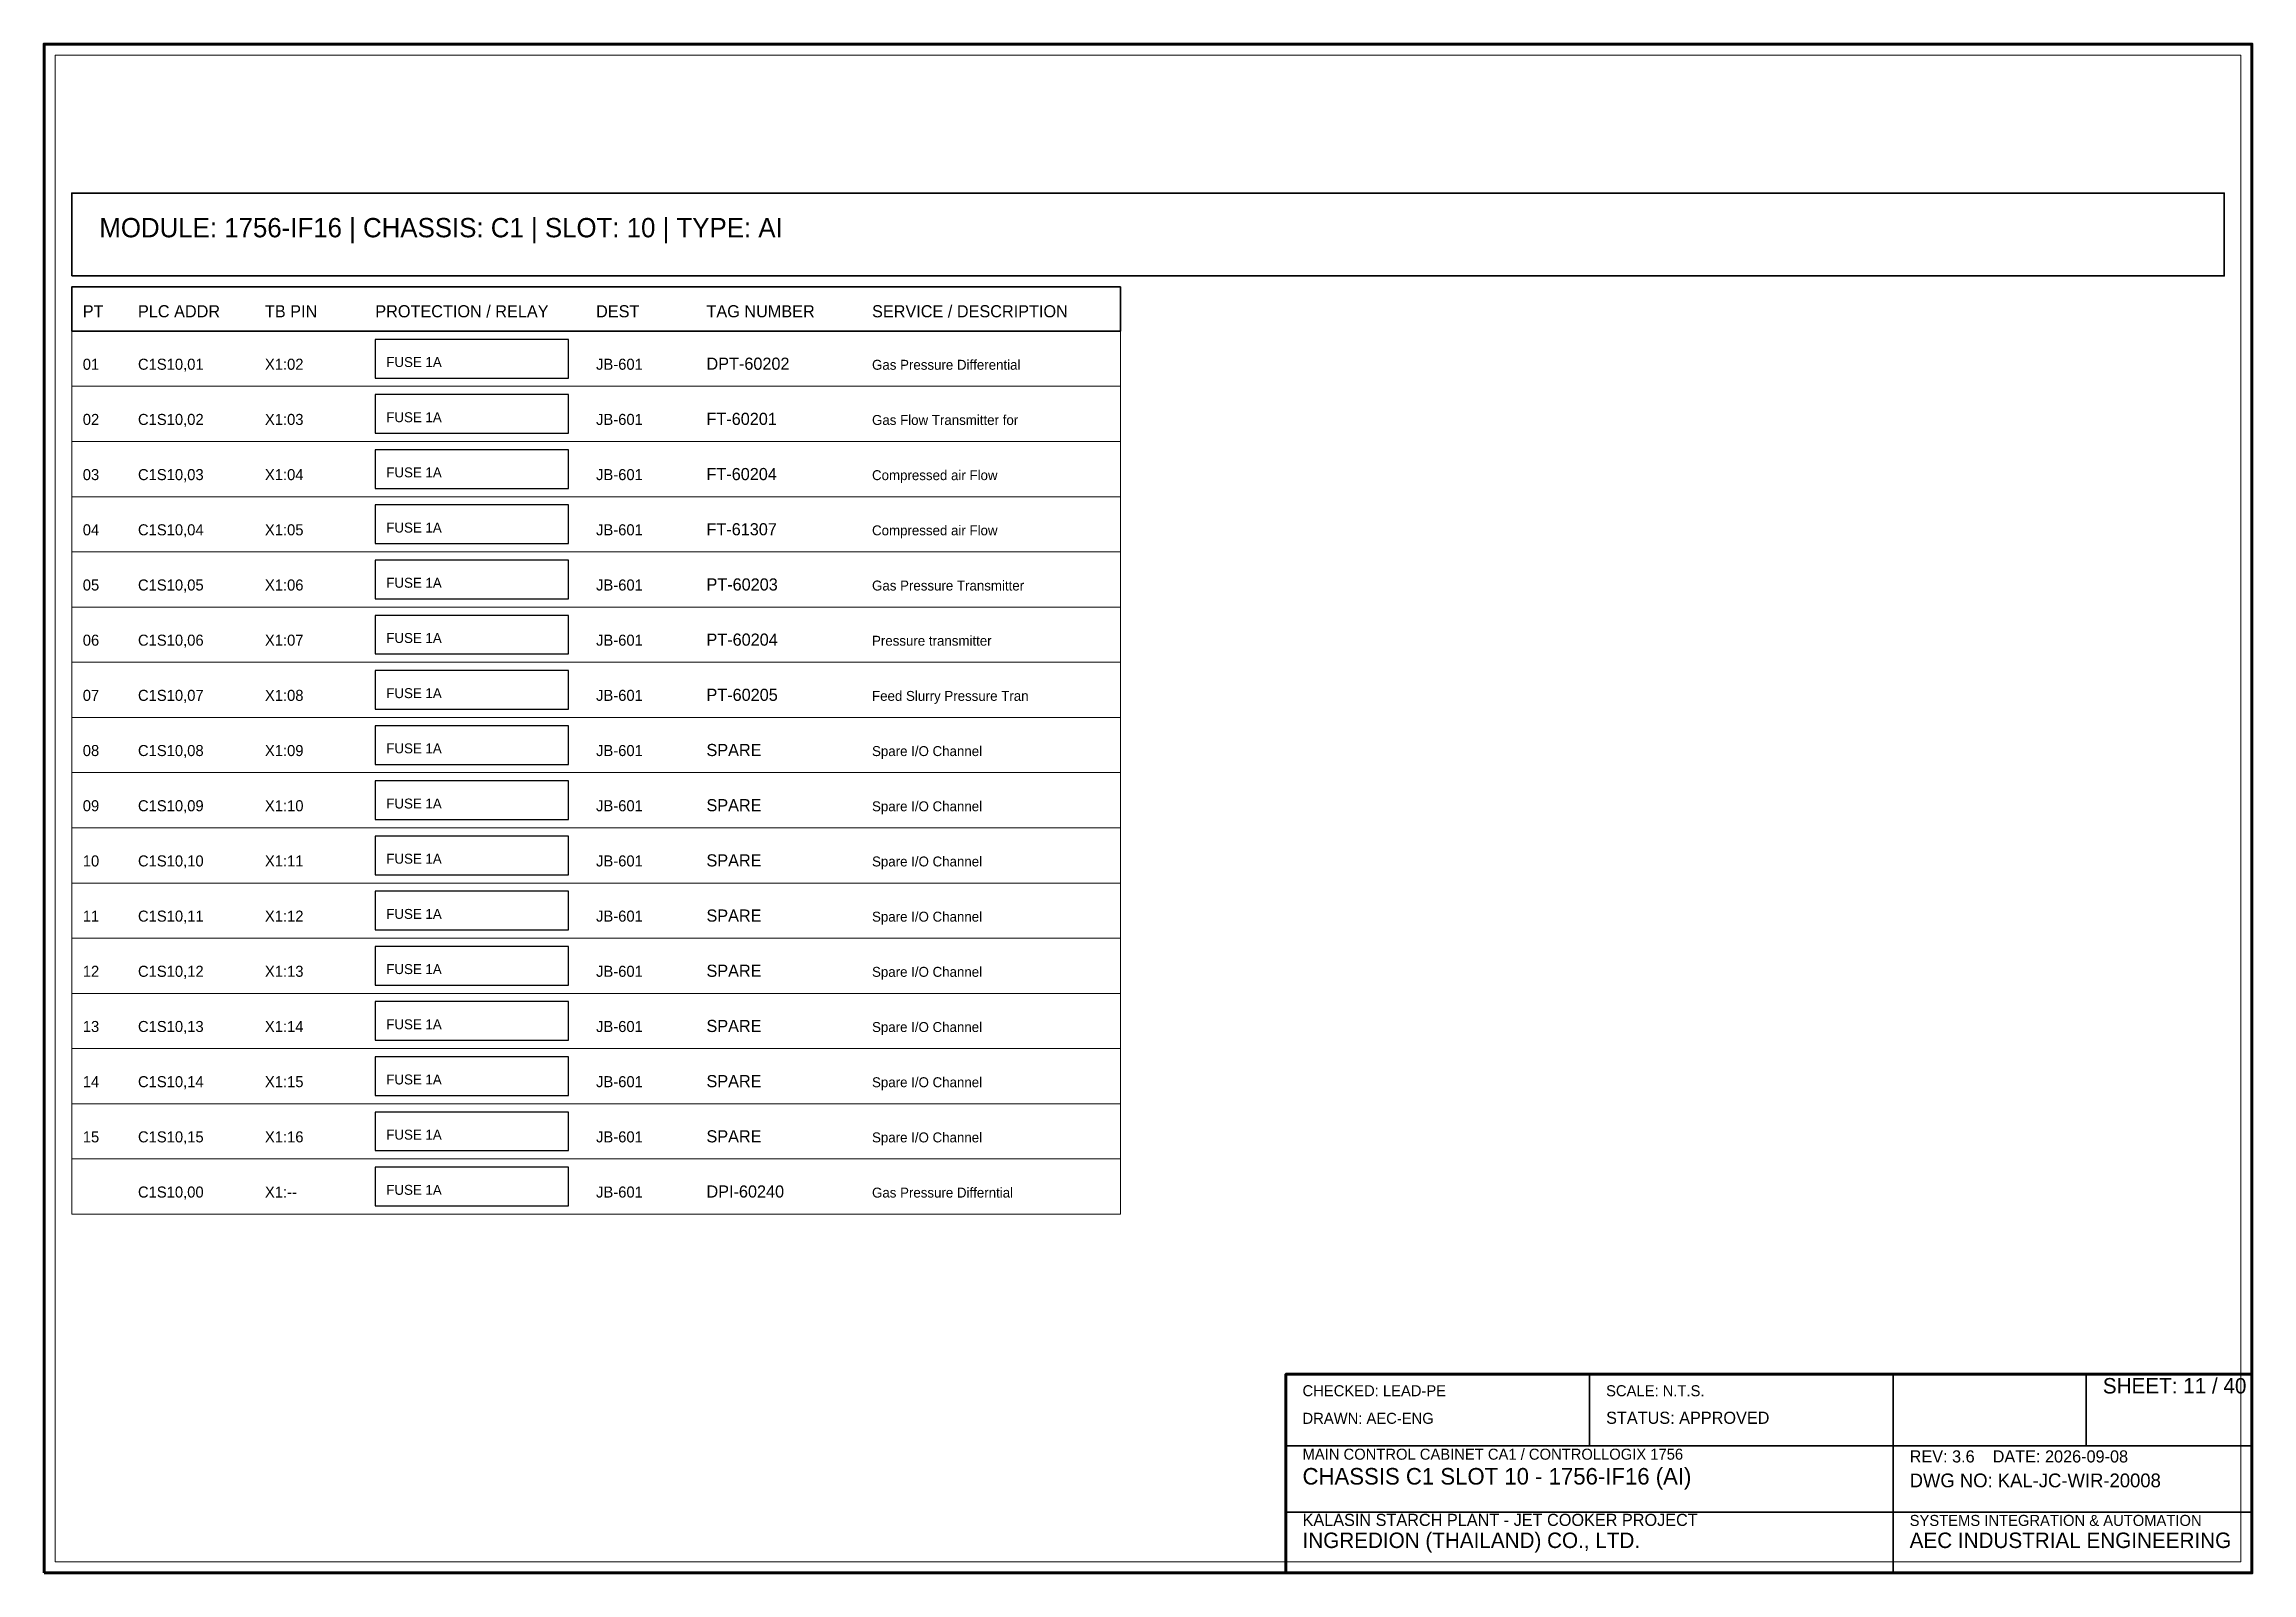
# Model space of a CAD drawing. Header units: millimetres. Extents: x 0 to 2200, y -2240 to 277.
# Drawn here: x 0 to 400, y -640 to -363 of the extents above; entities that cross this region are included whole.
import ezdxf

# ---------------------------------------------------------------- set-up
doc = ezdxf.new("R2010")
doc.units = ezdxf.units.MM
for name, color, linetype, lineweight in [('0_BORDER', 7, 'Continuous', 70), ('0_TITLE_BLOCK', 4, 'Continuous', 35), ('IE-CABLE', 6, 'Continuous', 25), ('IE-EQUIP', 2, 'Continuous', 35), ('IE-WIRE', 1, 'Continuous', 25), ('NOTATIONS', 8, 'Continuous', 18), ('TER', 3, 'Continuous', 35), ('TEXTS', 7, 'Continuous', 25)]:
    doc.layers.add(name, color=color, linetype=linetype, lineweight=lineweight)

msp = doc.modelspace()

# ---------------------------------------------------------------- texts
at = {"layer": '0_TITLE_BLOCK'}
for s, height, p in [('MODULE: 1756-IF16 | CHASSIS: C1 | SLOT: 10 | TYPE: AI', 3.5, (10, -398)), ('PT', 2.2, (7, -412.5)), ('PLC ADDR', 2.2, (17, -412.5)), ('TB PIN', 2.2, (40, -412.5)), ('PROTECTION / RELAY', 2.2, (60, -412.5)), ('DEST', 2.2, (100, -412.5)), ('TAG NUMBER', 2.2, (120, -412.5)), ('SERVICE / DESCRIPTION', 2.2, (150, -412.5)), ('SHEET: 11 / 40', 2.8, (373, -607.5)), ('STATUS: APPROVED', 2.2, (283, -613)), ('CHASSIS C1 SLOT 10 - 1756-IF16 (AI)', 3, (228, -624)), ('INGREDION (THAILAND) CO., LTD.', 2.8, (228, -635.5)), ('AEC INDUSTRIAL ENGINEERING', 2.8, (338, -635.5))]:
    msp.add_text(s, height=height, dxfattribs=at).set_placement(p)
at = {"layer": 'IE-CABLE'}
for p in [(100, -422), (100, -432), (100, -442), (100, -452), (100, -462), (100, -472), (100, -482), (100, -492), (100, -502), (100, -512), (100, -522), (100, -532), (100, -542), (100, -552), (100, -562), (100, -572)]:
    msp.add_text('JB-601', height=2, dxfattribs=at).set_placement(p)
at = {"layer": 'IE-WIRE'}
for p in [(62, -421.5), (62, -431.5), (62, -441.5), (62, -451.5), (62, -461.5), (62, -471.5), (62, -481.5), (62, -491.5), (62, -501.5), (62, -511.5), (62, -521.5), (62, -531.5), (62, -541.5), (62, -551.5), (62, -561.5), (62, -571.5)]:
    msp.add_text('FUSE 1A', height=1.8, dxfattribs=at).set_placement(p)
at = {"layer": 'TER'}
for s, p in [('X1:02', (40, -422)), ('X1:03', (40, -432)), ('X1:04', (40, -442)), ('X1:05', (40, -452)), ('X1:06', (40, -462)), ('X1:07', (40, -472)), ('X1:08', (40, -482)), ('X1:09', (40, -492)), ('X1:10', (40, -502)), ('X1:11', (40, -512)), ('X1:12', (40, -522)), ('X1:13', (40, -532)), ('X1:14', (40, -542)), ('X1:15', (40, -552)), ('X1:16', (40, -562)), ('X1:--', (40, -572))]:
    msp.add_text(s, height=2, dxfattribs=at).set_placement(p)
at = {"layer": 'TEXTS'}
for s, height, p in [('01', 2, (7, -422)), ('C1S10,01', 2, (17, -422)), ('DPT-60202', 2.2, (120, -422)), ('Gas Pressure Differential', 1.8, (150, -422)), ('02', 2, (7, -432)), ('C1S10,02', 2, (17, -432)), ('FT-60201', 2.2, (120, -432)), ('Gas Flow Transmitter for ', 1.8, (150, -432)), ('03', 2, (7, -442)), ('C1S10,03', 2, (17, -442)), ('FT-60204', 2.2, (120, -442)), ('Compressed air Flow', 1.8, (150, -442)), ('04', 2, (7, -452)), ('C1S10,04', 2, (17, -452)), ('FT-61307', 2.2, (120, -452)), ('Compressed air Flow', 1.8, (150, -452)), ('05', 2, (7, -462)), ('C1S10,05', 2, (17, -462)), ('PT-60203', 2.2, (120, -462)), ('Gas Pressure Transmitter ', 1.8, (150, -462)), ('06', 2, (7, -472)), ('C1S10,06', 2, (17, -472)), ('PT-60204', 2.2, (120, -472)), ('Pressure transmitter', 1.8, (150, -472)), ('07', 2, (7, -482)), ('C1S10,07', 2, (17, -482)), ('PT-60205', 2.2, (120, -482)), ('Feed Slurry Pressure Tran', 1.8, (150, -482)), ('08', 2, (7, -492)), ('C1S10,08', 2, (17, -492)), ('SPARE', 2.2, (120, -492)), ('Spare I/O Channel', 1.8, (150, -492)), ('09', 2, (7, -502)), ('C1S10,09', 2, (17, -502)), ('SPARE', 2.2, (120, -502)), ('Spare I/O Channel', 1.8, (150, -502)), ('10', 2, (7, -512)), ('C1S10,10', 2, (17, -512)), ('SPARE', 2.2, (120, -512)), ('Spare I/O Channel', 1.8, (150, -512)), ('11', 2, (7, -522)), ('C1S10,11', 2, (17, -522)), ('SPARE', 2.2, (120, -522)), ('Spare I/O Channel', 1.8, (150, -522)), ('12', 2, (7, -532)), ('C1S10,12', 2, (17, -532)), ('SPARE', 2.2, (120, -532)), ('Spare I/O Channel', 1.8, (150, -532)), ('13', 2, (7, -542)), ('C1S10,13', 2, (17, -542)), ('SPARE', 2.2, (120, -542)), ('Spare I/O Channel', 1.8, (150, -542)), ('14', 2, (7, -552)), ('C1S10,14', 2, (17, -552)), ('SPARE', 2.2, (120, -552)), ('Spare I/O Channel', 1.8, (150, -552)), ('15', 2, (7, -562)), ('C1S10,15', 2, (17, -562)), ('SPARE', 2.2, (120, -562)), ('Spare I/O Channel', 1.8, (150, -562)), ('C1S10,00', 2, (17, -572)), ('DPI-60240', 2.2, (120, -572)), ('Gas Pressure Differntial ', 1.8, (150, -572)), ('CHECKED: LEAD-PE', 2, (228, -608)), ('SCALE: N.T.S.', 2, (283, -608)), ('DRAWN: AEC-ENG', 2, (228, -613)), ('MAIN CONTROL CABINET CA1 / CONTROLLOGIX 1756', 2, (228, -619.5)), ('REV: 3.6    DATE: 2026-09-08', 2.2, (338, -620)), ('DWG NO: KAL-JC-WIR-20008', 2.5, (338, -624.5)), ('KALASIN STARCH PLANT - JET COOKER PROJECT', 2.2, (228, -631.5)), ('SYSTEMS INTEGRATION & AUTOMATION', 2, (338, -631.5))]:
    msp.add_text(s, height=height, dxfattribs=at).set_placement(p)

# ---------------------------------------------------------------- linework, layer by layer
at = {"layer": '0_BORDER'}
for points in [[(0, -640), (400, -640), (400, -363), (0, -363)], [(225, -640), (400, -640), (400, -604), (225, -604)]]:
    msp.add_lwpolyline(points, close=True, dxfattribs=at)
at = {"layer": '0_TITLE_BLOCK'}
for p, q in [((280, -617), (280, -604)), ((335, -617), (335, -604)), ((370, -617), (370, -604)), ((225, -617), (400, -617)), ((335, -640), (335, -617)), ((225, -629), (400, -629))]:
    msp.add_line(p, q, dxfattribs=at)
msp.add_lwpolyline([(5, -415), (195, -415), (195, -407), (5, -407)], close=True, dxfattribs=at)
at = {"layer": 'IE-EQUIP'}
msp.add_lwpolyline([(5, -405), (395, -405), (395, -390), (5, -390)], close=True, dxfattribs=at)
at = {"layer": 'IE-WIRE'}
for points in [[(60, -423.5), (95, -423.5), (95, -416.5), (60, -416.5)], [(60, -433.5), (95, -433.5), (95, -426.5), (60, -426.5)], [(60, -443.5), (95, -443.5), (95, -436.5), (60, -436.5)], [(60, -453.5), (95, -453.5), (95, -446.5), (60, -446.5)], [(60, -463.5), (95, -463.5), (95, -456.5), (60, -456.5)], [(60, -473.5), (95, -473.5), (95, -466.5), (60, -466.5)], [(60, -483.5), (95, -483.5), (95, -476.5), (60, -476.5)], [(60, -493.5), (95, -493.5), (95, -486.5), (60, -486.5)], [(60, -503.5), (95, -503.5), (95, -496.5), (60, -496.5)], [(60, -513.5), (95, -513.5), (95, -506.5), (60, -506.5)], [(60, -523.5), (95, -523.5), (95, -516.5), (60, -516.5)], [(60, -533.5), (95, -533.5), (95, -526.5), (60, -526.5)], [(60, -543.5), (95, -543.5), (95, -536.5), (60, -536.5)], [(60, -553.5), (95, -553.5), (95, -546.5), (60, -546.5)], [(60, -563.5), (95, -563.5), (95, -556.5), (60, -556.5)], [(60, -573.5), (95, -573.5), (95, -566.5), (60, -566.5)]]:
    msp.add_lwpolyline(points, close=True, dxfattribs=at)
at = {"layer": 'NOTATIONS'}
for points in [[(2, -638), (398, -638), (398, -365), (2, -365)], [(5, -425), (195, -425), (195, -415), (5, -415)], [(5, -435), (195, -435), (195, -425), (5, -425)], [(5, -445), (195, -445), (195, -435), (5, -435)], [(5, -455), (195, -455), (195, -445), (5, -445)], [(5, -465), (195, -465), (195, -455), (5, -455)], [(5, -475), (195, -475), (195, -465), (5, -465)], [(5, -485), (195, -485), (195, -475), (5, -475)], [(5, -495), (195, -495), (195, -485), (5, -485)], [(5, -505), (195, -505), (195, -495), (5, -495)], [(5, -515), (195, -515), (195, -505), (5, -505)], [(5, -525), (195, -525), (195, -515), (5, -515)], [(5, -535), (195, -535), (195, -525), (5, -525)], [(5, -545), (195, -545), (195, -535), (5, -535)], [(5, -555), (195, -555), (195, -545), (5, -545)], [(5, -565), (195, -565), (195, -555), (5, -555)], [(5, -575), (195, -575), (195, -565), (5, -565)]]:
    msp.add_lwpolyline(points, close=True, dxfattribs=at)

msp.set_redraw_order([(e.dxf.handle, doc.entitydb.next_handle()) for e in msp.query("TEXT MTEXT ATTDEF DIMENSION ARC_DIMENSION")])  # texts and dimensions are drawn at this point

doc.saveas('drawing.dxf')
